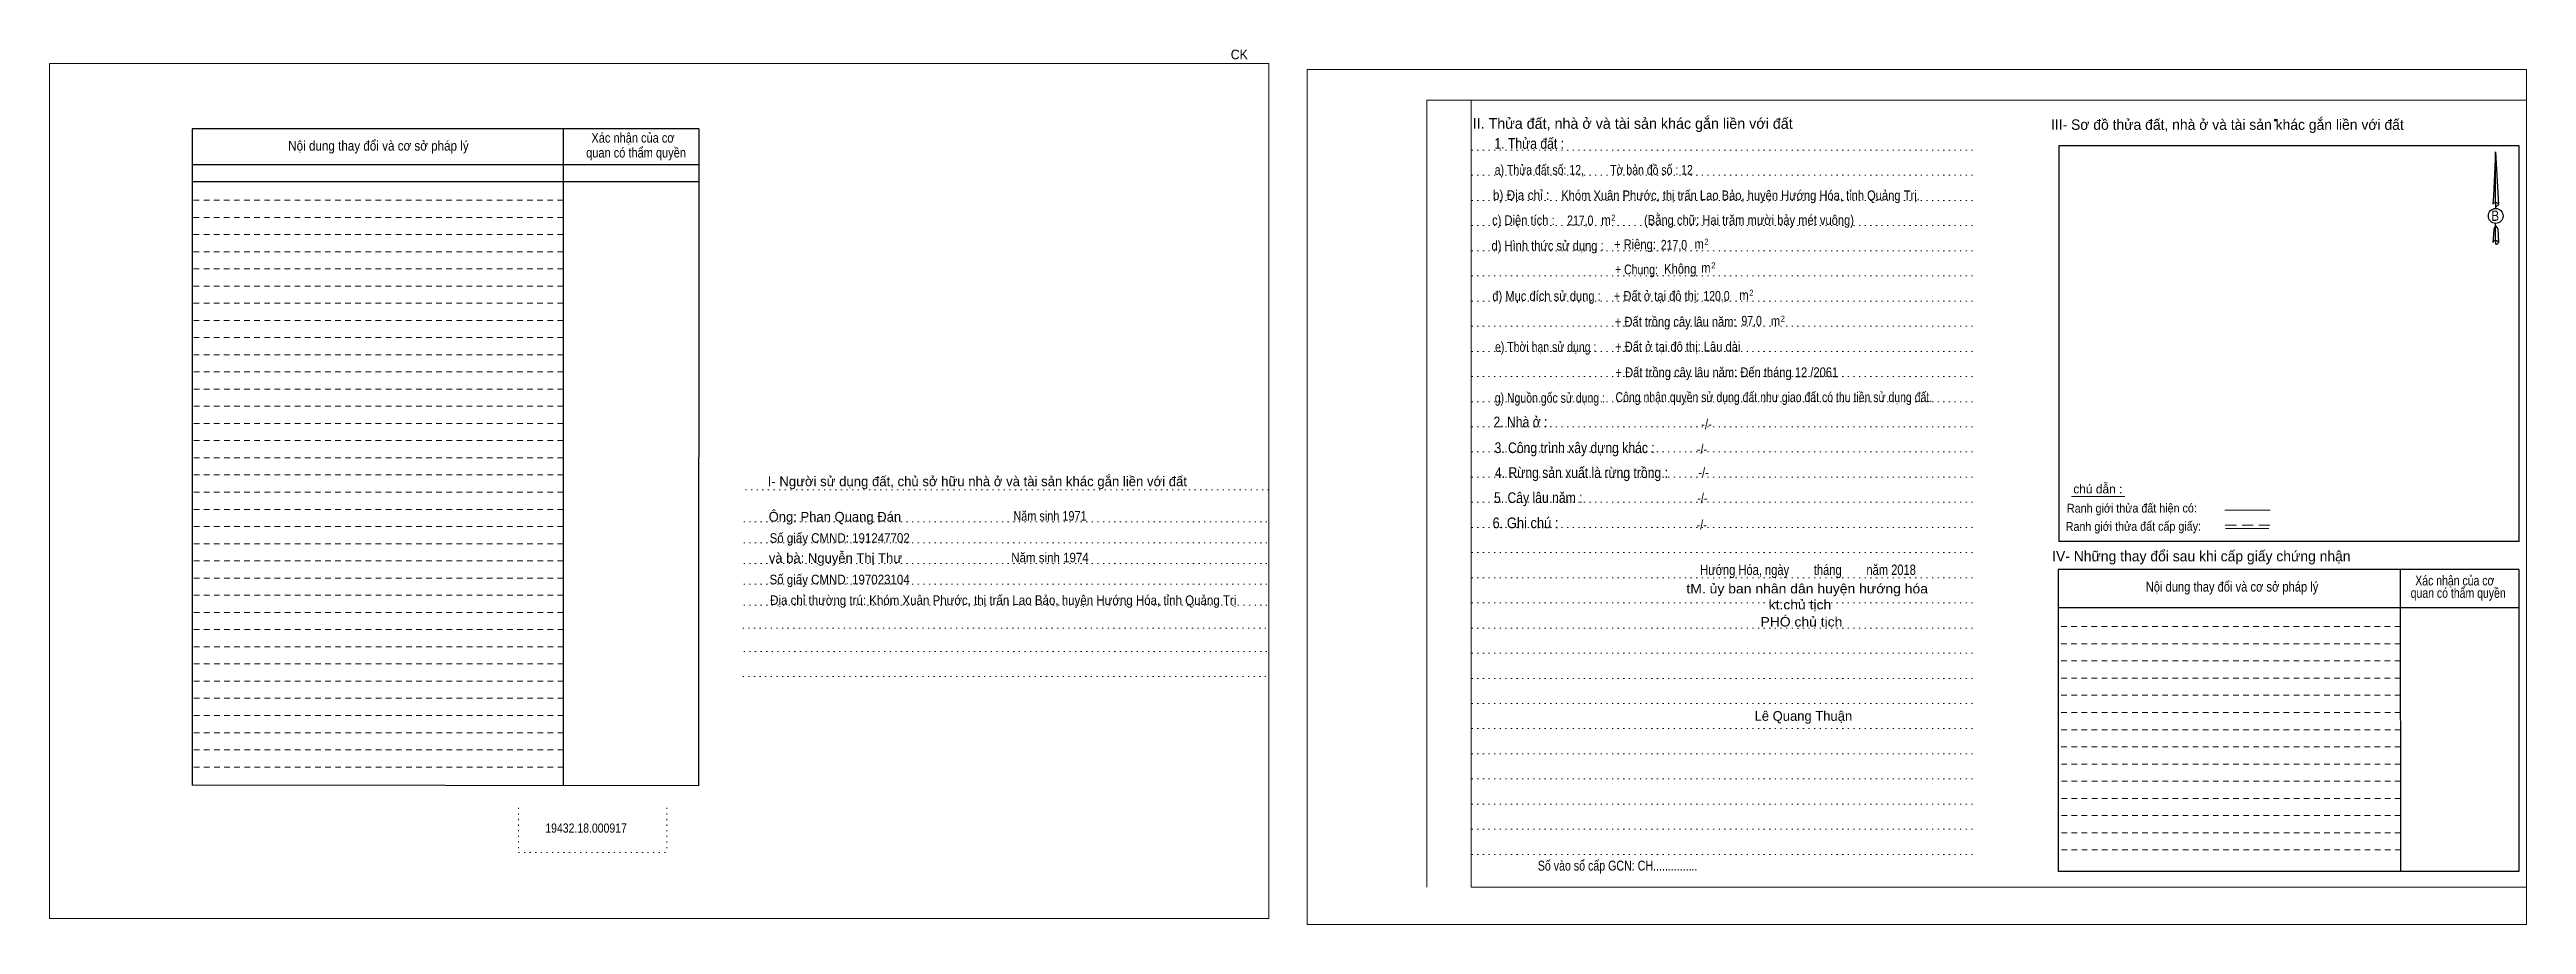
# Model space of a CAD drawing. Header units: metres. Extents: x 536922 to 537571, y 1846317 to 1846468.
# Drawn here: x 536921.6 to 537338.4, y 1846317.2 to 1846464.6 of the extents above; entities that cross this region are included whole.
import ezdxf
from ezdxf.enums import TextEntityAlignment as Align

# ---------------------------------------------------------------- set-up
doc = ezdxf.new("R2010")
doc.units = ezdxf.units.M
doc.header["$LTSCALE"] = 0.63
doc.header["$PDMODE"] = 32
doc.header["$PDSIZE"] = 0.315
for name, pattern in [('DOTTED', [1.5, 0.3, -1.2]), ('MEDIUM_DASHED', [4.5, 3, -1.5]), ('SHORT_DASHED', [2.7, 1.5, -1.2])]:
    doc.linetypes.add(name, pattern=pattern)
for name, color, linetype, lineweight in [('1', 7, 'DOTTED', 13), ('18', 7, 'Continuous', 25), ('2', 7, 'SHORT_DASHED', 13), ('28', 7, 'Continuous', 25), ('55', 7, 'Continuous', 13)]:
    doc.layers.add(name, color=color, linetype=linetype, lineweight=lineweight)
doc.layers.add('40', color=7, linetype='Continuous')

msp = doc.modelspace()

# ---------------------------------------------------------------- texts
at = {"layer": '18'}
for s, height, p in [('II. Thửa đất, nhà ở và tài sản khác gắn liền với đất', 1.8, (537188, 1846451.23)), ('Lê Quang Thuận', 1.637, (537216.73, 1846351.54))]:
    msp.add_text(s, height=height, dxfattribs=at).set_placement(p, align=Align.CENTER)
for s, height, width, p in [('1. Thửa đất :', 1.8, 0.85, (537170.585, 1846447.86)), ('b) Địa chỉ : ', 1.65, 0.9, (537169.49, 1846439.24)), ('c) Diện tích :                                                   ', 1.65, 0.85, (537182.885, 1846435.02)), ('217,0', 1.65, 0.8, (537179.175, 1846434.98)), ('2', 1, 0.75, (537184.745, 1846435.77)), ('B', 1.728, 0.85, (537333.175, 1846435.72)), ('d) Hình thức sử dụng :', 1.65, 0.85, (537173.675, 1846430.73)), (' m', 1.65, 0.85, (537183.255, 1846435.06)), ('+ Riêng: ', 1.65, 0.85, (537188.645, 1846430.96)), ('217,0', 1.65, 0.8, (537194.945, 1846430.87)), ('2', 1, 0.75, (537200.425, 1846431.73)), ('       + Chung:', 1.65, 0.8, (537186.925, 1846426.72)), ('Không', 1.65, 0.85, (537196.015, 1846426.84)), (' m', 1.65, 0.85, (537198.915, 1846431.02)), (' m', 1.65, 0.85, (537200.065, 1846427)), ('2', 1, 0.75, (537201.575, 1846427.72)), ('đ) Mục đích sử dụng :', 1.65, 0.85, (537173.505, 1846422.26)), ('2', 1, 0.75, (537207.985, 1846423.12)), ('120,0', 1.65, 0.8, (537202.105, 1846422.27)), (' m', 1.65, 0.85, (537206.475, 1846422.41)), ('97,0', 1.65, 0.8, (537208.025, 1846418.08)), (' m', 1.65, 0.85, (537211.765, 1846418.06)), ('2', 1, 0.75, (537213.275, 1846418.77)), ('e) Thời hạn sử dụng :', 1.65, 0.8, (537173.36, 1846413.68)), ('g) Nguồn gốc sử dụng :', 1.65, 0.8, (537174.06, 1846405.1)), ('2. Nhà ở :', 1.8, 0.85, (537169.115, 1846400.96)), ('3. Công trình xây dựng khác :', 1.8, 0.85, (537178.23, 1846396.62)), ('4. Rừng sản xuất là rừng trồng :', 1.8, 0.85, (537179.375, 1846392.43)), ('5. Cây lâu năm :', 1.8, 0.85, (537172.11, 1846388.22)), ('6. Ghi chú :', 1.8, 0.9, (537169.955, 1846383.97)), ('tM. ủy ban nhân dân huyện hướng hóa', 1.594, 1.1, (537217.375, 1846373)), ('Hướng Hóa, ngày        tháng        năm 2018', 1.75, 0.8, (537217.515, 1846376.1)), ('kt.chủ tịch', 1.59, 1.1, (537216.15, 1846370.31)), ('PHÓ chủ tịch', 1.59, 1.1, (537216.4, 1846367.42)), ('19432.18.000917', 1.55, 0.85, (537011.855, 1846332.7)), ('Số vào sổ cấp GCN: CH...............', 1.674, 0.8, (537185.46, 1846326.32))]:
    msp.add_text(s, height=height, dxfattribs=dict(at, width=width)).set_placement(p, align=Align.CENTER)
for s, width, p in [('a) Thửa đất số: 12,         Tờ bản đồ số : 12', 0.8, (537164.78, 1846443.49)), (' Khóm Xuân Phước, thị trấn Lao Bảo, huyện Hướng Hóa, tỉnh Quảng Trị.', 0.85, (537175.46, 1846439.2)), ('(Bằng chữ: Hai trăm mười bảy mét vuông)', 0.85, (537189.92, 1846435.05)), ('+ Đất ở tại đô thị:', 0.85, (537184.82, 1846422.27)), ('+ Đất trồng cây lâu năm:', 0.85, (537185, 1846417.92)), ('+ Đất ở tại đô thị: Lâu dài', 0.85, (537185.04, 1846413.72)), ('+ Đất trồng cây lâu năm: Đến tháng 12 /2061', 0.85, (537185.11, 1846409.4)), ('Công nhận quyền sử dụng đất như giao đất có thu tiền sử dụng đất.', 0.8, (537185.11, 1846405.22))]:
    msp.add_text(s, height=1.65, dxfattribs=dict(at, width=width)).set_placement(p)
at = {"layer": '2'}
for s, width, p in [('Nội dung thay đổi và cơ sở pháp lý', 0.9, (536976.91, 1846447.56)), ('Nội dung thay đổi và cơ sở pháp lý', 0.9, (536976.91, 1846447.56)), ('Xác nhận của cơ', 0.85, (537019.745, 1846448.9)), ('Xác nhận của cơ', 0.85, (537019.745, 1846448.9)), (' quan có thẩm quyền', 0.85, (537020.005, 1846446.4)), (' quan có thẩm quyền', 0.85, (537020.005, 1846446.4))]:
    msp.add_text(s, height=1.63, dxfattribs=dict(at, width=width)).set_placement(p, align=Align.CENTER)
at = {"layer": '28'}
for s, height, p in [('III- Sơ đồ thửa đất, nhà ở và tài sản khác gắn liền với đất', 1.75, (537288.09, 1846451.06)), ('I- Người sử dụng đất, chủ sở hữu nhà ở và tài sản khác gắn liền với đất', 1.653, (537077.705, 1846391.04)), ('IV- Những thay đổi sau khi cấp giấy chứng nhận', 1.75, (537283.715, 1846378.39))]:
    msp.add_text(s, height=height, dxfattribs=at).set_placement(p, align=Align.CENTER)
for s, height, width, p in [('-/-', 1.65, 0.85, (537200.425, 1846400.67)), ('-/-', 1.65, 0.85, (537199.665, 1846396.49)), ('-/-', 1.65, 0.85, (537199.935, 1846392.54)), ('Năm sinh 1971', 1.61, 0.85, (537089.93, 1846385.24)), ('-/-', 1.65, 0.85, (537199.725, 1846388.21)), ('-/-', 1.65, 0.85, (537199.615, 1846383.74)), ('Năm sinh 1974', 1.61, 0.9, (537089.93, 1846378.22)), ('Nội dung thay đổi và cơ sở pháp lý', 1.65, 0.85, (537288.88, 1846373.3)), (' quan có thẩm quyền', 1.65, 0.8, (537326.695, 1846372.25)), ('Xác nhận của cơ', 1.65, 0.8, (537326.375, 1846374.34))]:
    msp.add_text(s, height=height, dxfattribs=dict(at, width=width)).set_placement(p, align=Align.CENTER)
for s, p in [('Ông: Phan Quang Đán', (537042.58, 1846385.08)), ('và bà: Nguyễn Thị Thư', (537042.61, 1846378.13))]:
    msp.add_text(s, height=1.639, dxfattribs=at).set_placement(p)
at = {"layer": '28', "width": 0.9}
for s, p in [('Số giấy CMND: 191247702', (537042.74, 1846381.52)), ('Số giấy CMND: 197023104', (537042.73, 1846374.53)), ('Địa chỉ thường trú: Khóm Xuân Phước, thị trấn Lao Bảo, huyện Hướng Hóa, tỉnh Quảng Trị', (537042.83, 1846371.05))]:
    msp.add_text(s, height=1.61, dxfattribs=at).set_placement(p)
at = {"layer": '40', "width": 0.95}
msp.add_text('CK', height=1.63, dxfattribs=at).set_placement((537121.795, 1846462.93), align=Align.CENTER)
at = {"layer": '55'}
msp.add_text('chú dẫn :', height=1.5, rotation=359.974, dxfattribs=at).set_placement((537266.2897, 1846389.8378), align=Align.CENTER)
at = {"layer": '55', "width": 0.9}
for s, p in [('Ranh giới thửa đất hiện có:', (537272.0232, 1846386.6049)), ('Ranh giới thửa đất cấp giấy:', (537272.2732, 1846383.5359))]:
    msp.add_text(s, height=1.5, rotation=0.135, dxfattribs=at).set_placement(p, align=Align.CENTER)

# ---------------------------------------------------------------- linework, layer by layer
at = {"layer": '1', "linetype": 'Continuous'}
for p, q in [((537153.33, 1846456.04), (537338.43, 1846456.04)), ((537153.33, 1846456.04), (537153.33, 1846323.54)), ((537338.43, 1846456.04), (537338.43, 1846322.43))]:
    msp.add_line(p, q, dxfattribs=at)
at = {"layer": '1'}
for p, q in [((537160.83, 1846456.04), (537160.83, 1846323.54)), ((537160.83, 1846456.04), (537160.83, 1846323.54)), ((537160.9, 1846447.64), (537245.44, 1846447.64)), ((537160.9, 1846443.4), (537245.44, 1846443.4)), ((537160.9, 1846439.17), (537245.44, 1846439.17)), ((537160.9, 1846434.94), (537245.44, 1846434.94)), ((537160.9, 1846430.7), (537245.44, 1846430.7)), ((537160.9, 1846426.46), (537245.44, 1846426.46)), ((537160.9, 1846422.22), (537245.44, 1846422.22)), ((537160.9, 1846418), (537245.44, 1846418)), ((537160.9, 1846413.75), (537245.44, 1846413.75)), ((537160.9, 1846409.52), (537245.44, 1846409.52)), ((537160.9, 1846405.28), (537245.44, 1846405.28)), ((537160.9, 1846401.05), (537245.44, 1846401.05)), ((537160.9, 1846396.81), (537245.44, 1846396.81)), ((537160.9, 1846392.58), (537245.44, 1846392.58)), ((537038.68, 1846390.43), (537126.74, 1846390.43)), ((537160.9, 1846388.34), (537245.44, 1846388.34)), ((537038.39, 1846385.02), (537126.44, 1846385.02)), ((537160.9, 1846384.1), (537245.44, 1846384.1)), ((537038.39, 1846381.52), (537126.44, 1846381.52)), ((537160.9, 1846379.86), (537245.44, 1846379.86)), ((537038.39, 1846378.02), (537126.44, 1846378.02)), ((537038.39, 1846374.53), (537126.44, 1846374.53)), ((537160.9, 1846375.63), (537245.44, 1846375.63)), ((537038.39, 1846371.02), (537126.44, 1846371.02)), ((537160.9, 1846371.4), (537245.44, 1846371.4)), ((537038.22, 1846367.16), (537126.27, 1846367.16)), ((537160.9, 1846367.16), (537245.44, 1846367.16)), ((537038.39, 1846363.21), (537126.44, 1846363.21)), ((537160.9, 1846362.92), (537245.44, 1846362.92)), ((537038.22, 1846359), (537126.27, 1846359)), ((537160.9, 1846358.69), (537245.44, 1846358.69)), ((537160.9, 1846354.46), (537245.44, 1846354.46)), ((537160.9, 1846350.22), (537245.44, 1846350.22)), ((537160.9, 1846345.98), (537245.44, 1846345.98)), ((537160.9, 1846341.74), (537245.44, 1846341.74)), ((537000.46, 1846336.9), (537000.46, 1846329.39)), ((537025.44, 1846336.9), (537025.44, 1846329.39)), ((537160.9, 1846337.52), (537245.44, 1846337.52)), ((537160.9, 1846333.28), (537245.44, 1846333.28)), ((537000.46, 1846329.39), (537025.44, 1846329.39)), ((537160.9, 1846329.04), (537245.44, 1846329.04))]:
    msp.add_line(p, q, dxfattribs=at)
at = {"layer": '1', "linetype": 'Continuous'}
for points in [[(536921.55, 1846318.25), (537126.75, 1846318.25), (537126.75, 1846462.25), (536921.55, 1846462.25)], [(536921.55, 1846462.25), (537126.75, 1846462.25), (537126.75, 1846318.25), (536921.55, 1846318.25)], [(536921.55, 1846318.25), (537126.75, 1846318.25), (537126.75, 1846462.25), (536921.55, 1846462.25)], [(537133.23, 1846317.24), (537338.43, 1846317.24), (537338.43, 1846461.24), (537133.23, 1846461.24)], [(537160.83, 1846456.04), (537338.43, 1846456.04), (537338.43, 1846323.54), (537160.83, 1846323.54)]]:
    msp.add_lwpolyline(points, close=True, dxfattribs=at)
at = {"layer": '18'}
for p, q in [((537333.24, 1846447.34), (537333.71, 1846438.5)), ((537333.24, 1846447.34), (537333.71, 1846438.5)), ((537333.24, 1846447.34), (537333.71, 1846438.5)), ((537332.86, 1846439.88), (537332.78, 1846438.52)), ((537333.24, 1846438.8), (537333.24, 1846438.46)), ((537333.24, 1846438.46), (537333.24, 1846438.2)), ((537333.24, 1846438.2), (537333.24, 1846437.86)), ((537333.24, 1846438.2), (537333.24, 1846437.86)), ((537333.24, 1846438.2), (537333.24, 1846437.86)), ((537333.71, 1846438.5), (537333.71, 1846438.52)), ((537333.24, 1846434.88), (537333.24, 1846435.28)), ((537333.24, 1846434.88), (537333.24, 1846435.28)), ((537333.24, 1846434.88), (537333.24, 1846435.28)), ((537333.24, 1846434.88), (537333.6, 1846434.4)), ((537333.24, 1846434.88), (537333.6, 1846434.4)), ((537333.24, 1846434.88), (537333.6, 1846434.4)), ((537333.6, 1846434.4), (537333.71, 1846432.08)), ((537333.6, 1846434.4), (537333.71, 1846432.08)), ((537333.6, 1846434.4), (537333.71, 1846432.08)), ((537333.24, 1846432.38), (537333.24, 1846432.04)), ((537333.24, 1846432.04), (537333.24, 1846431.78)), ((537333.71, 1846432.08), (537333.71, 1846432.1))]:
    msp.add_line(p, q, dxfattribs=at)
for points in [[(537333.24, 1846438.8), (537333.24, 1846447.34), (537332.86, 1846439.88)], [(537333.24, 1846432.38), (537333.24, 1846434.88), (537332.92, 1846434.4), (537332.86, 1846433.46), (537332.78, 1846432.1)]]:
    msp.add_lwpolyline(points, dxfattribs=at)
msp.add_ellipse((537333.2597, 1846436.5605), major_axis=(0, 1.258), ratio=0.983453, dxfattribs=at)
for centre, start_param, end_param in [((537333.2602, 1846438.4989), 1.57079633, 3.07445202), ((537333.2602, 1846438.4989), 0.06714063, 1.57079633), ((537333.2602, 1846438.4989), 4.71238898, 6.28318531), ((537333.2602, 1846432.0785), 2.49106941, 3.07427841), ((537333.2602, 1846432.0785), 1.57079633, 2.49106941), ((537333.2602, 1846432.0785), 0.06714063, 1.57079633), ((537333.2602, 1846432.0785), 4.71238898, 6.28318531)]:
    msp.add_ellipse(centre, major_axis=(0.4535, 0), ratio=0.655448, start_param=start_param, end_param=end_param, dxfattribs=at)
at = {"layer": '2', "linetype": 'Continuous', "lineweight": 25}
for p, q in [((537030.82, 1846451.2), (536945.55, 1846451.2)), ((536945.55, 1846451.2), (536945.55, 1846340.68)), ((537007.98, 1846451.2), (537008.01, 1846340.6)), ((537030.82, 1846445.17), (536945.66, 1846445.17)), ((537030.82, 1846442.28), (536945.66, 1846442.28))]:
    msp.add_line(p, q, dxfattribs=at)
at = {"layer": '2'}
for p, q in [((537007.98, 1846439.22), (536945.54, 1846439.22)), ((537007.98, 1846436.32), (536945.54, 1846436.32)), ((537007.98, 1846436.32), (536945.55, 1846436.32)), ((537007.98, 1846433.43), (536945.55, 1846433.43)), ((537007.98, 1846430.54), (536945.55, 1846430.54)), ((537007.98, 1846427.64), (536945.55, 1846427.64)), ((537007.98, 1846424.75), (536945.55, 1846424.75)), ((537007.98, 1846421.86), (536945.55, 1846421.86)), ((537007.99, 1846418.96), (536945.55, 1846418.96)), ((537007.99, 1846416.08), (536945.55, 1846416.08)), ((537007.99, 1846413.18), (536945.55, 1846413.18)), ((537008, 1846410.29), (536945.55, 1846410.29)), ((537008, 1846407.4), (536945.55, 1846407.4)), ((537008, 1846404.5), (536945.55, 1846404.5)), ((537008, 1846401.61), (536945.55, 1846401.61)), ((537008, 1846398.72), (536945.55, 1846398.72)), ((537008, 1846395.82), (536945.55, 1846395.82)), ((537008, 1846392.94), (536945.55, 1846392.94)), ((537008, 1846390.04), (536945.55, 1846390.04)), ((537008, 1846387.15), (536945.55, 1846387.15)), ((537008, 1846384.26), (536945.55, 1846384.26)), ((537008, 1846381.36), (536945.55, 1846381.36)), ((537008.01, 1846378.47), (536945.55, 1846378.47)), ((537008.01, 1846375.58), (536945.55, 1846375.58)), ((537008.01, 1846372.68), (536945.55, 1846372.68)), ((537008.01, 1846369.79), (536945.55, 1846369.79)), ((537008.02, 1846366.9), (536945.55, 1846366.9)), ((537008.02, 1846364), (536945.55, 1846364)), ((537317.2, 1846364.5), (537259.64, 1846364.5)), ((537317.21, 1846361.62), (537259.64, 1846361.62)), ((537008.02, 1846361.12), (536945.55, 1846361.12)), ((537008.02, 1846358.22), (536945.55, 1846358.22)), ((537317.21, 1846358.72), (537259.64, 1846358.72)), ((537008.02, 1846355.33), (536945.55, 1846355.33)), ((537317.22, 1846355.83), (537259.64, 1846355.83)), ((537008.02, 1846352.44), (536945.55, 1846352.44)), ((537008.02, 1846349.54), (536945.55, 1846349.54)), ((537317.22, 1846352.94), (537259.64, 1846352.94)), ((537317.22, 1846350.04), (537259.64, 1846350.04)), ((537008.02, 1846346.65), (536945.55, 1846346.65)), ((537317.22, 1846347.15), (537259.64, 1846347.15)), ((537008.02, 1846343.76), (536945.55, 1846343.76)), ((537317.23, 1846344.26), (537259.64, 1846344.26)), ((537317.24, 1846341.36), (537259.64, 1846341.36)), ((537317.24, 1846338.48), (537259.64, 1846338.48)), ((537317.24, 1846335.58), (537259.64, 1846335.58)), ((537317.24, 1846332.69), (537259.64, 1846332.69)), ((537317.25, 1846329.8), (537259.64, 1846329.8))]:
    msp.add_line(p, q, dxfattribs=at)
at = {"layer": '2', "linetype": 'Continuous', "lineweight": 25}
msp.add_lwpolyline([(537030.82, 1846451.2), (537030.77, 1846340.57), (536945.55, 1846340.68)], dxfattribs=at)
at = {"layer": '28'}
for p, q in [((537259.7, 1846448.38), (537259.7, 1846381.74)), ((537337.22, 1846381.74), (537259.7, 1846381.74)), ((537317.2, 1846377.04), (537317.25, 1846326.16)), ((537337.15, 1846377.04), (537337.12, 1846326.16)), ((537337.14, 1846370.58), (537259.64, 1846370.58)), ((537337.12, 1846326.16), (537259.64, 1846326.16))]:
    msp.add_line(p, q, dxfattribs=at)
at = {"layer": '28', "linetype": 'SHORT_DASHED', "lineweight": 13}
msp.add_line((537317.2, 1846367.4), (537259.64, 1846367.4), dxfattribs=at)
at = {"layer": '28'}
for points in [[(537337.22, 1846381.74), (537337.22, 1846448.38), (537259.7, 1846448.38)], [(537337.15, 1846377.04), (537259.64, 1846377.04), (537259.64, 1846326.16)]]:
    msp.add_lwpolyline(points, dxfattribs=at)
msp.add_point((537296.18, 1846452.7), dxfattribs=at)
at = {"layer": '55'}
for p, q in [((537261.86, 1846389.32), (537270.84, 1846389.33)), ((537287.67, 1846387.03), (537295.29, 1846387.03)), ((537287.75, 1846383.93), (537295.06, 1846383.93)), ((537287.75, 1846383.93), (537295.06, 1846383.93))]:
    msp.add_line(p, q, dxfattribs=at)
at = {"layer": '55', "linetype": 'MEDIUM_DASHED'}
msp.add_line((537287.73, 1846384.48), (537295.23, 1846384.48), dxfattribs=at)

msp.set_redraw_order([(e.dxf.handle, doc.entitydb.next_handle()) for e in msp.query("TEXT MTEXT ATTDEF DIMENSION ARC_DIMENSION")])  # texts and dimensions are drawn at this point

doc.saveas('drawing.dxf')
